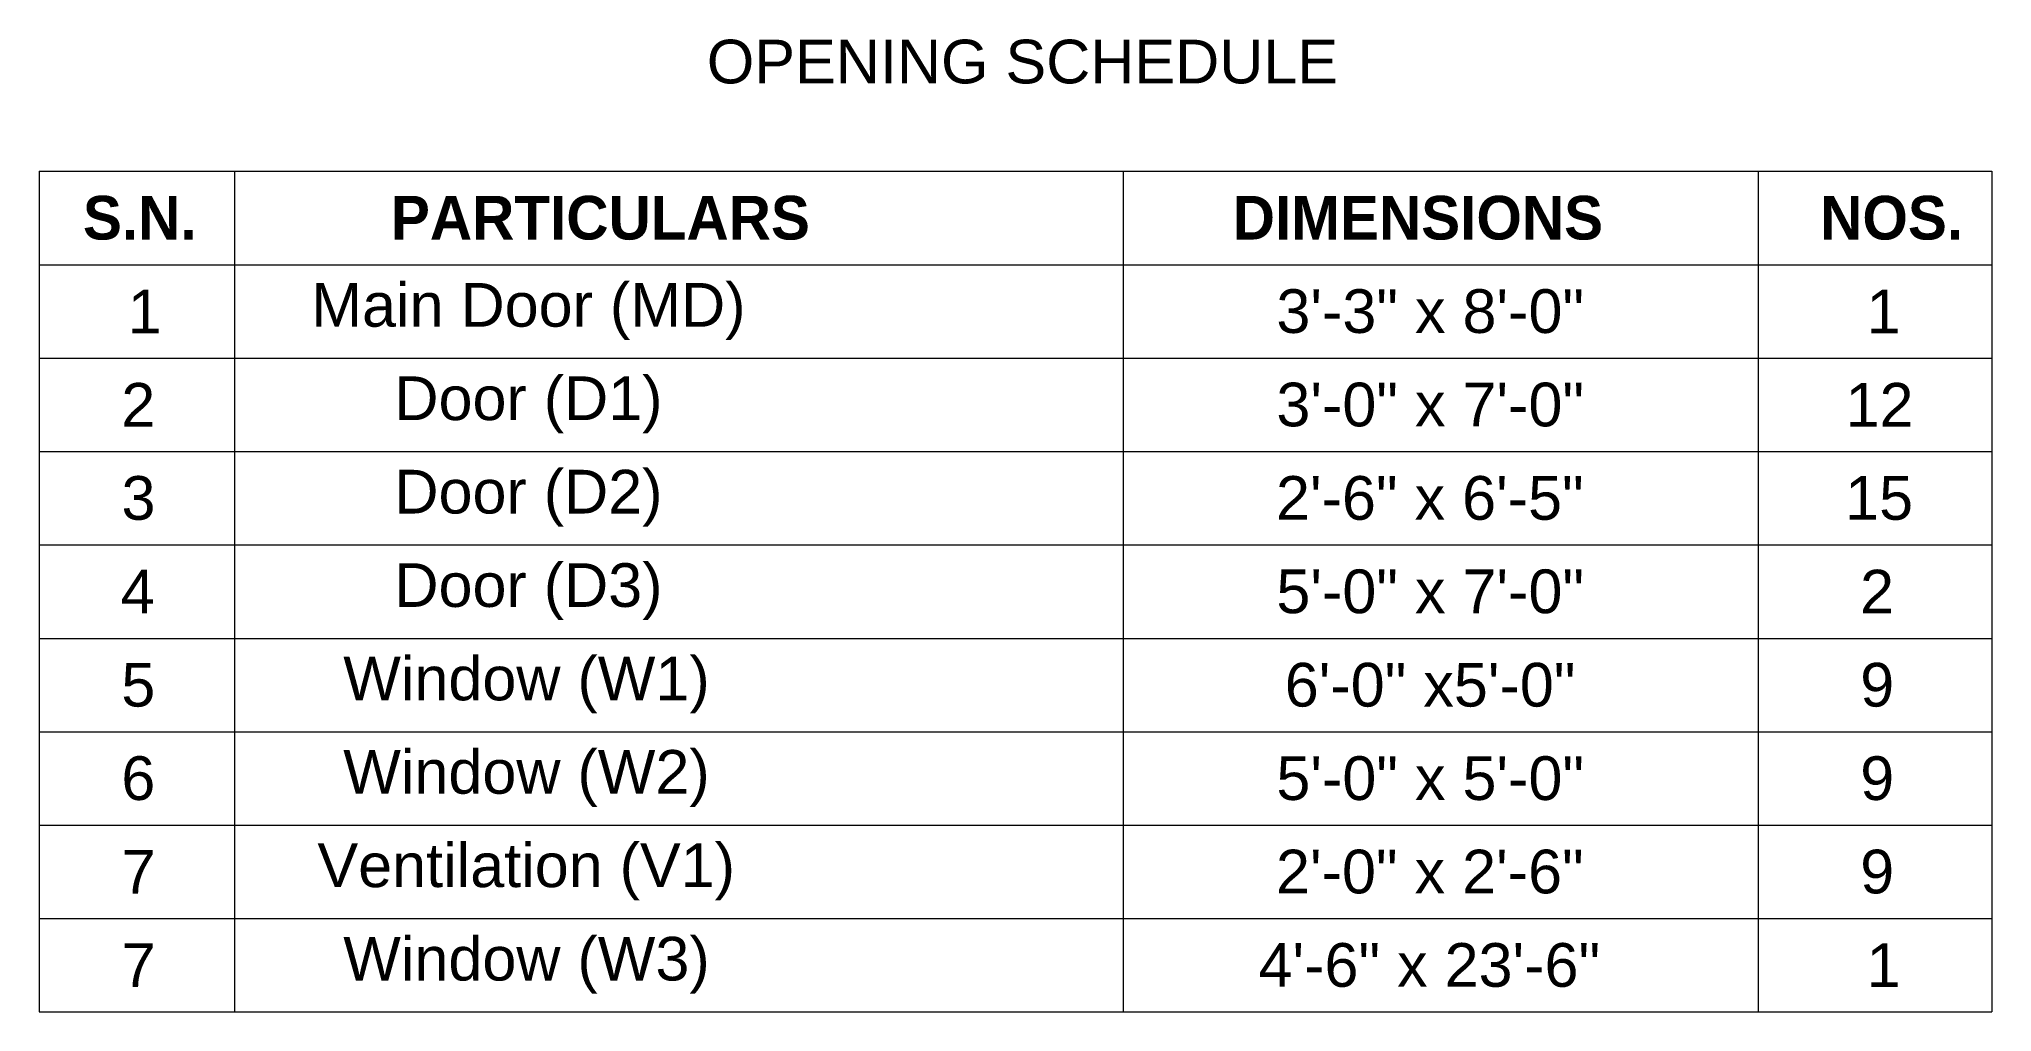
# Model space of a CAD drawing. Header units: inches. Extents: x 270915 to 273552, y 17064 to 18976.
# Drawn here: x 273128.7 to 273530.7, y 18625.9 to 18826.3 of the extents above; entities that cross this region are included whole.
import ezdxf

# ---------------------------------------------------------------- set-up
doc = ezdxf.new("R2010")
doc.units = ezdxf.units.IN
doc.header["$MEASUREMENT"] = 0
doc.layers.add('dim', color=150, linetype='Continuous', lineweight=9)
doc.layers.add('TEXT', color=255, linetype='Continuous', lineweight=35)
doc.styles.get("Standard").update_dxf_attribs({"font": 'arial.ttf'})

msp = doc.modelspace()

# ---------------------------------------------------------------- texts
at = {"layer": 'dim', "char_height": 9, "attachment_point": 4}
for s, width, heights, insert in [('\\pi1.94877;{\\fCentury Gothic|b1|i0|c0|p34;S.N.}', 25.6542, [12.83], (273135.78, 18789.48)), ('\\pi23.01637;{\\fCentury Gothic|b1|i0|c0|p34;PARTICULARS}', 123.0864, [12.83], (273178.1, 18789.48)), ('\\pi6.57;{\\fCentury Gothic|b1|i0|c0|p34;DIMENSIONS}', 87.1713, [12.83], (273367.83, 18789.48)), ('\\pi-1.1685;{\\fCentury Gothic|b1|i0|c0|p34;NOS.}', 25.6542, [12.83], (273496.48, 18789.48)), ('\\pi17.52855;Main Door (MD)', 123.0864, [12.83], (273167.18, 18770.24)), ('\\pi11.16951;1', 25.6542, [12.83], (273135.78, 18770.24)), ('\\pi12.4724;3\'-3" x 8\'-0"', 87.1713, [12.83], (273370.91, 18770.24)), ('\\pi11.16951;1', 25.6542, [12.83], (273493.68, 18770.24)), ('\\pi34.65986;Door (D1)', 123.0864, [12.83], (273167.18, 18751)), ('\\pi9.84653;2', 25.6542, [12.83], (273135.78, 18751)), ('\\pi12.4724;3\'-0" x 7\'-0"', 87.1713, [12.83], (273370.91, 18751)), ('\\pi6.85062;12', 25.6542, [12.83], (273493.68, 18751)), ('\\pi9.88029;3', 25.6542, [12.83], (273135.78, 18731.76)), ('\\pi34.65986;Door (D2)', 123.0864, [12.83], (273167.18, 18731.76)), ('\\pi12.39259;2\'-6" x 6\'-5"', 87.1713, [12.83], (273370.91, 18731.76)), ('\\pi6.77081;15', 25.6542, [12.83], (273493.68, 18731.76)), ('\\pi9.71453;4', 25.6542, [12.83], (273135.78, 18712.52)), ('\\pi34.65986;Door (D3)', 123.0864, [12.83], (273167.18, 18712.52)), ('\\pi12.46933;5\'-0" x 7\'-0"', 87.1713, [12.83], (273370.91, 18712.52)), ('\\pi9.84653;2', 25.6542, [12.83], (273493.68, 18712.52)), ('\\pi9.84346;5', 25.6542, [12.83], (273135.78, 18693.28)), ('\\pi24.12507;Window (W1)', 123.0864, [12.83], (273167.18, 18693.28)), ('\\pi14.19136;6\'-0" x5\'-0"', 87.1713, [12.41], (273370.91, 18693.28)), ('\\pi9.86801;9', 25.6542, [12.83], (273493.68, 18693.28)), ('\\pi24.12507;Window (W2)', 123.0864, [12.83], (273167.18, 18674.04)), ('\\pi9.85574;6', 25.6542, [12.83], (273135.78, 18674.04)), ('\\pi12.46933;5\'-0" x 5\'-0"', 87.1713, [12.83], (273370.91, 18674.04)), ('\\pi9.86801;9', 25.6542, [12.83], (273493.68, 18674.04)), ('\\pi18.81778;Ventilation (V1)', 123.0864, [12.83], (273167.18, 18654.8)), ('\\pi12.39259;2\'-0" x 2\'-6"', 87.1713, [12.83], (273370.91, 18654.8)), ('\\pi9.86801;9', 25.6542, [1.82], (273493.68, 18654.8)), ('\\pi9.91406;7', 25.6542, [12.83], (273135.78, 18654.8)), ('\\pi9.91406;7', 25.6542, [12.83], (273135.78, 18635.56)), ('\\pi24.12507;Window (W3)', 123.0864, [12.83], (273167.18, 18635.56)), ('\\pi8.79198;4\'-6" x 23\'-6"', 87.1713, [12.83], (273370.91, 18635.56)), ('\\pi11.16951;1', 25.6542, [1.82], (273493.68, 18635.56))]:
    msp.add_mtext_dynamic_manual_height_columns(s, width=width, gutter_width=0.0428, heights=heights, dxfattribs=dict(at, insert=insert))
at = {"layer": 'TEXT', "insert": (273207.95, 18826.21), "char_height": 9, "attachment_point": 1}
msp.add_mtext_dynamic_manual_height_columns('\\pi58.19273;OPENING SCHEDULE', width=245.0498, gutter_width=2.25, heights=[37.88], dxfattribs=at)

# ---------------------------------------------------------------- linework, layer by layer
at = {"layer": 'dim'}
for p, q in [((273128.7, 18799.1), (273530.67, 18799.1)), ((273128.7, 18799.1), (273128.7, 18760.62)), ((273168.93, 18799.1), (273168.93, 18760.62)), ((273351.81, 18799.1), (273351.81, 18760.62)), ((273482.56, 18799.1), (273482.56, 18760.62)), ((273530.67, 18799.1), (273530.67, 18760.62)), ((273128.7, 18779.86), (273530.67, 18779.86)), ((273128.7, 18760.62), (273128.7, 18625.94)), ((273128.7, 18760.62), (273530.67, 18760.62)), ((273168.93, 18760.62), (273168.93, 18625.94)), ((273351.81, 18760.62), (273351.81, 18625.94)), ((273482.56, 18760.62), (273482.56, 18625.94)), ((273530.67, 18760.62), (273530.67, 18625.94)), ((273128.7, 18741.38), (273530.67, 18741.38)), ((273128.7, 18722.14), (273530.67, 18722.14)), ((273128.7, 18702.9), (273530.67, 18702.9)), ((273128.7, 18683.66), (273530.67, 18683.66)), ((273128.7, 18664.42), (273530.67, 18664.42)), ((273128.7, 18645.18), (273530.67, 18645.18)), ((273128.7, 18645.18), (273530.67, 18645.18)), ((273128.7, 18625.94), (273530.67, 18625.94))]:
    msp.add_line(p, q, dxfattribs=at)

msp.set_redraw_order([(e.dxf.handle, doc.entitydb.next_handle()) for e in msp.query("TEXT MTEXT ATTDEF DIMENSION ARC_DIMENSION")])  # texts and dimensions are drawn at this point

doc.saveas('drawing.dxf')
